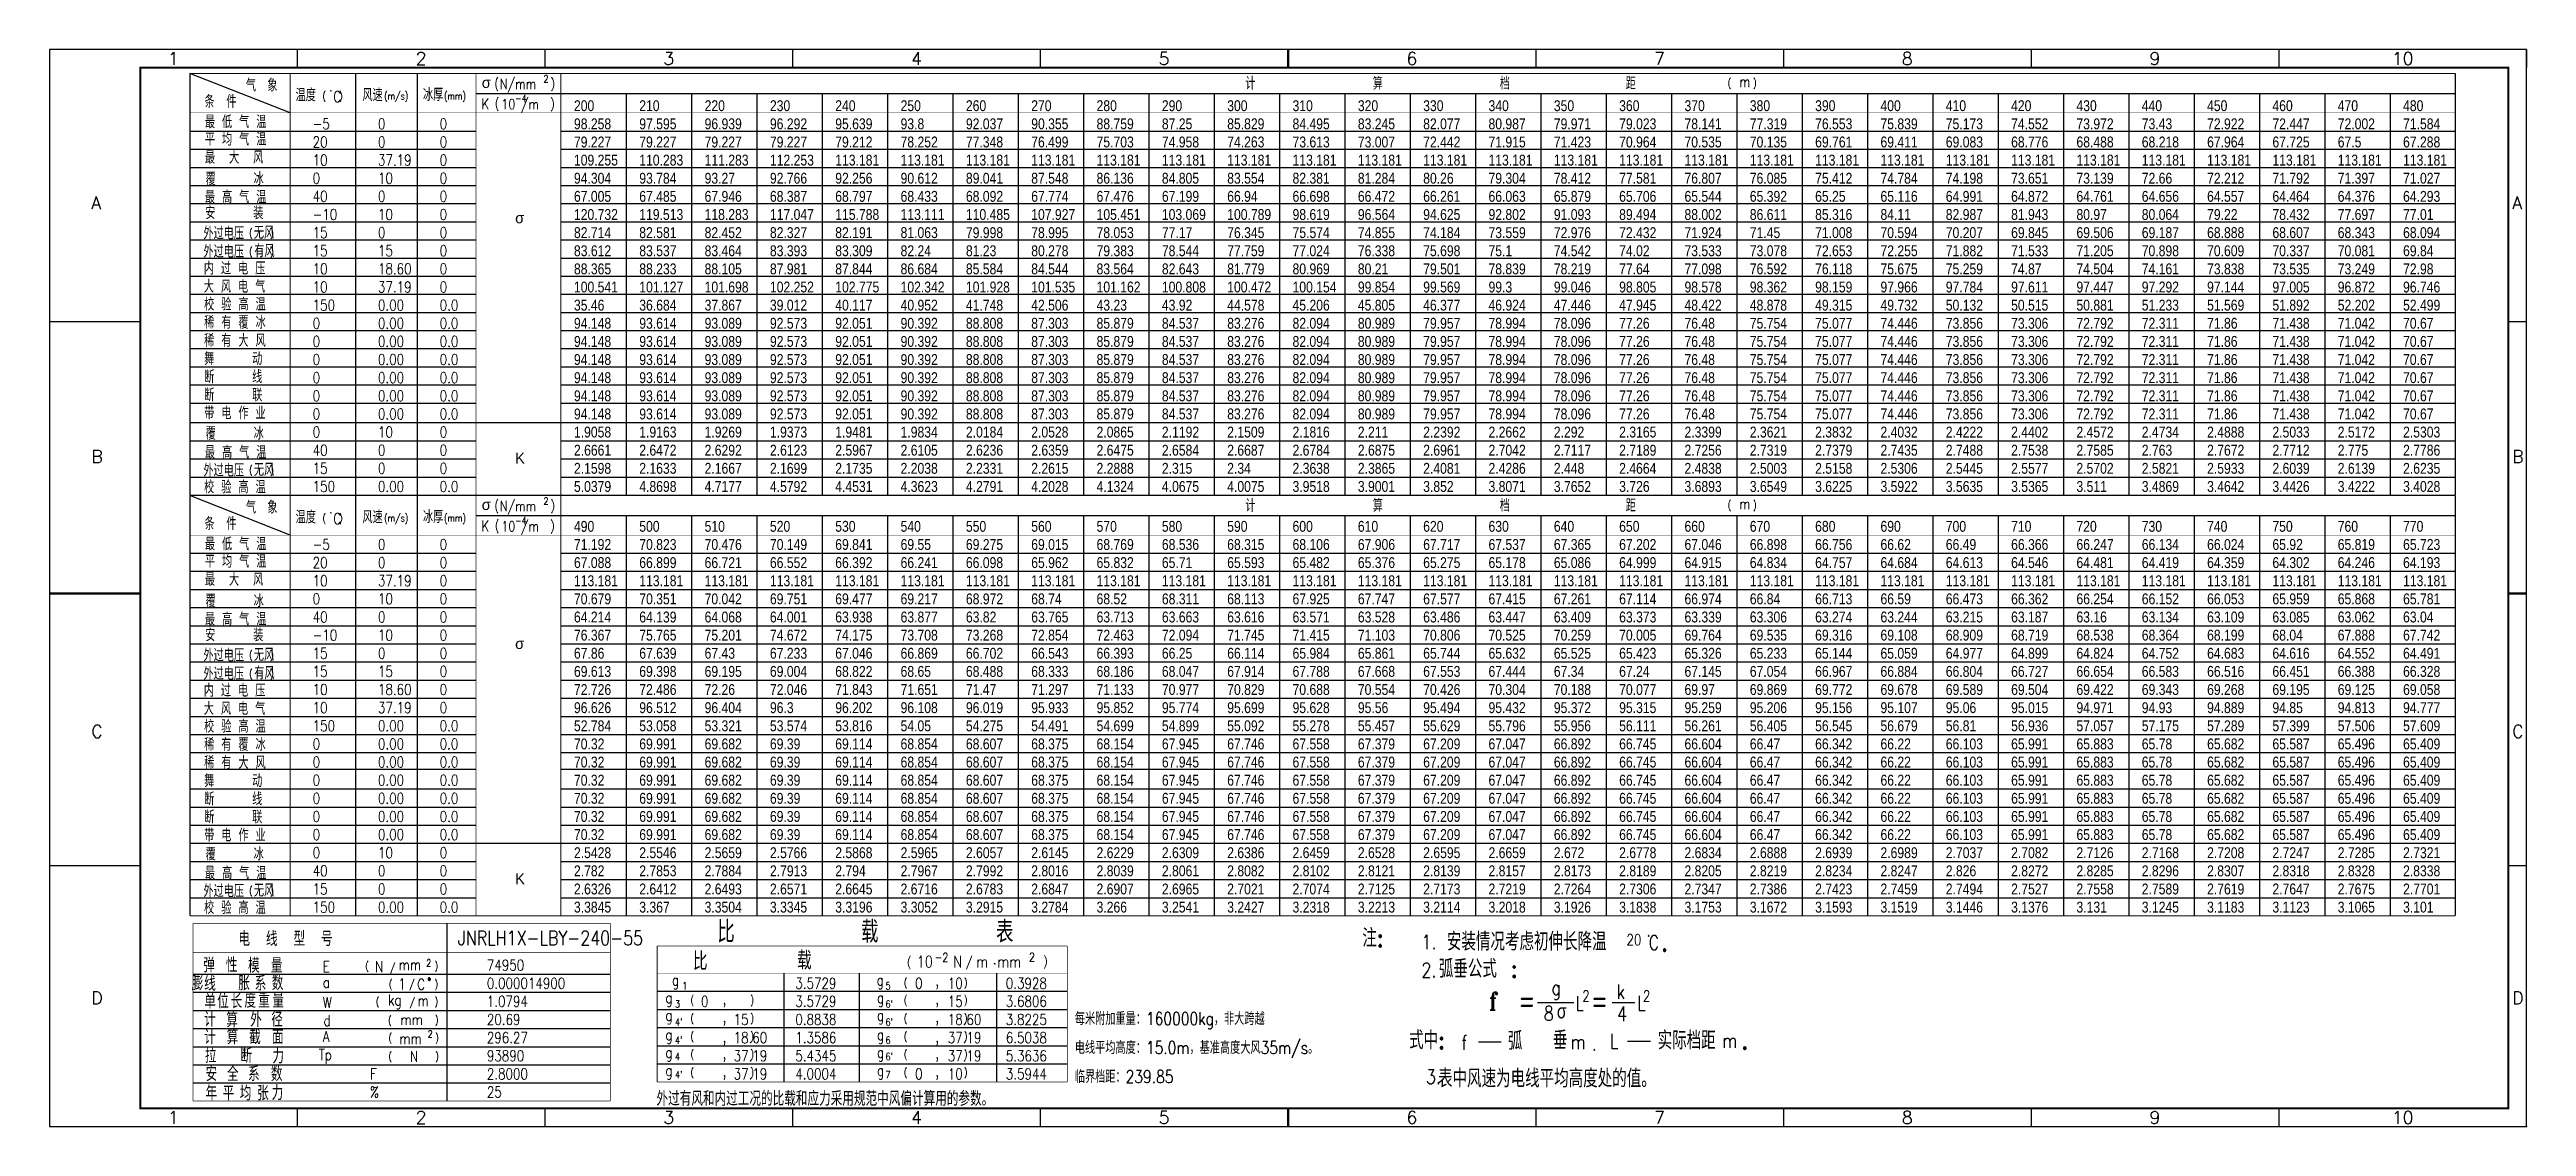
# Model space of a CAD drawing. Header units: millimetres. Extents: x 0 to 682, y 0 to 297.
import ezdxf
from ezdxf.enums import TextEntityAlignment as Align

# ---------------------------------------------------------------- set-up
doc = ezdxf.new("R2010")
doc.units = ezdxf.units.MM
doc.styles.add('dmtstyle', font='txt1.shx', dxfattribs={"width": 0.8, "bigfont": 'hztxt1.shx'})
doc.styles.add('GREEKC', font='greekc', dxfattribs={"width": 0.8})
doc.styles.add('HZ', font='romant.shx', dxfattribs={"width": 0.8, "bigfont": 'hztxt1.shx'})
doc.styles.add('ITALICT', font='italict', dxfattribs={"width": 0.8})
doc.styles.add('ROMANC', font='romanc')
doc.styles.add('ROMANT', font='romant', dxfattribs={"width": 0.8})
doc.styles.get("Standard").update_dxf_attribs({"font": 'arial.ttf'})

msp = doc.modelspace()

# ---------------------------------------------------------------- texts
at = {"width": 0.8}
for s, p in [('200', (144, 280)), ('210', (162, 280)), ('220', (180, 280)), ('230', (198, 280)), ('240', (216, 280)), ('250', (234, 280)), ('260', (252, 280)), ('270', (270, 280)), ('280', (288, 280)), ('290', (306, 280)), ('300', (324, 280)), ('310', (342, 280)), ('320', (360, 280)), ('330', (378, 280)), ('340', (396, 280)), ('350', (414, 280)), ('360', (432, 280)), ('370', (450, 280)), ('380', (468, 280)), ('390', (486, 280)), ('400', (504, 280)), ('410', (522, 280)), ('420', (540, 280)), ('430', (558, 280)), ('440', (576, 280)), ('450', (594, 280)), ('460', (612, 280)), ('470', (630, 280)), ('480', (648, 280)), ('98.258', (144, 275)), ('79.227', (144, 270)), ('97.595', (162, 275)), ('79.227', (162, 270)), ('96.939', (180, 275)), ('79.227', (180, 270)), ('96.292', (198, 275)), ('79.227', (198, 270)), ('95.639', (216, 275)), ('79.212', (216, 270)), ('93.8', (234, 275)), ('78.252', (234, 270)), ('92.037', (252, 275)), ('77.348', (252, 270)), ('90.355', (270, 275)), ('76.499', (270, 270)), ('88.759', (288, 275)), ('75.703', (288, 270)), ('87.25', (306, 275)), ('74.958', (306, 270)), ('85.829', (324, 275)), ('74.263', (324, 270)), ('84.495', (342, 275)), ('73.613', (342, 270)), ('83.245', (360, 275)), ('73.007', (360, 270)), ('82.077', (378, 275)), ('72.442', (378, 270)), ('80.987', (396, 275)), ('71.915', (396, 270)), ('79.971', (414, 275)), ('71.423', (414, 270)), ('79.023', (432, 275)), ('70.964', (432, 270)), ('78.141', (450, 275)), ('70.535', (450, 270)), ('77.319', (468, 275)), ('70.135', (468, 270)), ('76.553', (486, 275)), ('69.761', (486, 270)), ('75.839', (504, 275)), ('69.411', (504, 270)), ('75.173', (522, 275)), ('69.083', (522, 270)), ('74.552', (540, 275)), ('68.776', (540, 270)), ('73.972', (558, 275)), ('68.488', (558, 270)), ('73.43', (576, 275)), ('68.218', (576, 270)), ('72.922', (594, 275)), ('67.964', (594, 270)), ('72.447', (612, 275)), ('67.725', (612, 270)), ('72.002', (630, 275)), ('67.5', (630, 270)), ('71.584', (648, 275)), ('67.288', (648, 270)), ('109.255', (144, 265)), ('110.283', (162, 265)), ('111.283', (180, 265)), ('112.253', (198, 265)), ('113.181', (216, 265)), ('113.181', (234, 265)), ('113.181', (252, 265)), ('113.181', (270, 265)), ('113.181', (288, 265)), ('113.181', (306, 265)), ('113.181', (324, 265)), ('113.181', (342, 265)), ('113.181', (360, 265)), ('113.181', (378, 265)), ('113.181', (396, 265)), ('113.181', (414, 265)), ('113.181', (432, 265)), ('113.181', (450, 265)), ('113.181', (468, 265)), ('113.181', (486, 265)), ('113.181', (504, 265)), ('113.181', (522, 265)), ('113.181', (540, 265)), ('113.181', (558, 265)), ('113.181', (576, 265)), ('113.181', (594, 265)), ('113.181', (612, 265)), ('113.181', (630, 265)), ('113.181', (648, 265)), ('94.304', (144, 260)), ('93.784', (162, 260)), ('93.27', (180, 260)), ('92.766', (198, 260)), ('92.256', (216, 260)), ('90.612', (234, 260)), ('89.041', (252, 260)), ('87.548', (270, 260)), ('86.136', (288, 260)), ('84.805', (306, 260)), ('83.554', (324, 260)), ('82.381', (342, 260)), ('81.284', (360, 260)), ('80.26', (378, 260)), ('79.304', (396, 260)), ('78.412', (414, 260)), ('77.581', (432, 260)), ('76.807', (450, 260)), ('76.085', (468, 260)), ('75.412', (486, 260)), ('74.784', (504, 260)), ('74.198', (522, 260)), ('73.651', (540, 260)), ('73.139', (558, 260)), ('72.66', (576, 260)), ('72.212', (594, 260)), ('71.792', (612, 260)), ('71.397', (630, 260)), ('71.027', (648, 260)), ('67.005', (144, 255)), ('120.732', (144, 250)), ('67.485', (162, 255)), ('119.513', (162, 250)), ('67.946', (180, 255)), ('118.283', (180, 250)), ('68.387', (198, 255)), ('117.047', (198, 250)), ('68.797', (216, 255)), ('115.788', (216, 250)), ('68.433', (234, 255)), ('113.111', (234, 250)), ('68.092', (252, 255)), ('110.485', (252, 250)), ('67.774', (270, 255)), ('107.927', (270, 250)), ('67.476', (288, 255)), ('105.451', (288, 250)), ('67.199', (306, 255)), ('103.069', (306, 250)), ('66.94', (324, 255)), ('100.789', (324, 250)), ('98.619', (342, 250)), ('66.698', (342, 255)), ('96.564', (360, 250)), ('66.472', (360, 255)), ('94.625', (378, 250)), ('66.261', (378, 255)), ('92.802', (396, 250)), ('66.063', (396, 255)), ('91.093', (414, 250)), ('65.879', (414, 255)), ('89.494', (432, 250)), ('65.706', (432, 255)), ('88.002', (450, 250)), ('65.544', (450, 255)), ('86.611', (468, 250)), ('65.392', (468, 255)), ('85.316', (486, 250)), ('65.25', (486, 255)), ('84.11', (504, 250)), ('65.116', (504, 255)), ('82.987', (522, 250)), ('64.991', (522, 255)), ('81.943', (540, 250)), ('64.872', (540, 255)), ('80.97', (558, 250)), ('64.761', (558, 255)), ('80.064', (576, 250)), ('64.656', (576, 255)), ('64.557', (594, 255)), ('79.22', (594, 250)), ('64.464', (612, 255)), ('78.432', (612, 250)), ('64.376', (630, 255)), ('77.697', (630, 250)), ('64.293', (648, 255)), ('77.01', (648, 250)), ('82.714', (144, 245)), ('82.581', (162, 245)), ('82.452', (180, 245)), ('82.327', (198, 245)), ('82.191', (216, 245)), ('81.063', (234, 245)), ('79.998', (252, 245)), ('78.995', (270, 245)), ('78.053', (288, 245)), ('77.17', (306, 245)), ('76.345', (324, 245)), ('75.574', (342, 245)), ('74.855', (360, 245)), ('74.184', (378, 245)), ('73.559', (396, 245)), ('72.976', (414, 245)), ('72.432', (432, 245)), ('71.924', (450, 245)), ('71.45', (468, 245)), ('71.008', (486, 245)), ('70.594', (504, 245)), ('70.207', (522, 245)), ('69.845', (540, 245)), ('69.506', (558, 245)), ('69.187', (576, 245)), ('68.888', (594, 245)), ('68.607', (612, 245)), ('68.343', (630, 245)), ('68.094', (648, 245)), ('83.612', (144, 240)), ('83.537', (162, 240)), ('83.464', (180, 240)), ('83.393', (198, 240)), ('83.309', (216, 240)), ('82.24', (234, 240)), ('81.23', (252, 240)), ('80.278', (270, 240)), ('79.383', (288, 240)), ('78.544', (306, 240)), ('77.759', (324, 240)), ('77.024', (342, 240)), ('76.338', (360, 240)), ('75.698', (378, 240)), ('75.1', (396, 240)), ('74.542', (414, 240)), ('74.02', (432, 240)), ('73.533', (450, 240)), ('73.078', (468, 240)), ('72.653', (486, 240)), ('72.255', (504, 240)), ('71.882', (522, 240)), ('71.533', (540, 240)), ('71.205', (558, 240)), ('70.898', (576, 240)), ('70.609', (594, 240)), ('70.337', (612, 240)), ('70.081', (630, 240)), ('69.84', (648, 240)), ('88.365', (144, 235)), ('100.541', (144, 230)), ('88.233', (162, 235)), ('101.127', (162, 230)), ('88.105', (180, 235)), ('101.698', (180, 230)), ('87.981', (198, 235)), ('102.252', (198, 230)), ('87.844', (216, 235)), ('102.775', (216, 230)), ('86.684', (234, 235)), ('102.342', (234, 230)), ('85.584', (252, 235)), ('101.928', (252, 230)), ('84.544', (270, 235)), ('101.535', (270, 230)), ('83.564', (288, 235)), ('101.162', (288, 230)), ('82.643', (306, 235)), ('100.808', (306, 230)), ('81.779', (324, 235)), ('100.472', (324, 230)), ('80.969', (342, 235)), ('100.154', (342, 230)), ('80.21', (360, 235)), ('99.854', (360, 230)), ('99.569', (378, 230)), ('79.501', (378, 235)), ('99.3', (396, 230)), ('78.839', (396, 235)), ('99.046', (414, 230)), ('78.219', (414, 235)), ('98.805', (432, 230)), ('77.64', (432, 235)), ('98.578', (450, 230)), ('77.098', (450, 235)), ('98.362', (468, 230)), ('76.592', (468, 235)), ('98.159', (486, 230)), ('76.118', (486, 235)), ('97.966', (504, 230)), ('75.675', (504, 235)), ('97.784', (522, 230)), ('75.259', (522, 235)), ('97.611', (540, 230)), ('74.87', (540, 235)), ('97.447', (558, 230)), ('74.504', (558, 235)), ('97.292', (576, 230)), ('74.161', (576, 235)), ('97.144', (594, 230)), ('73.838', (594, 235)), ('97.005', (612, 230)), ('73.535', (612, 235)), ('96.872', (630, 230)), ('73.249', (630, 235)), ('96.746', (648, 230)), ('72.98', (648, 235)), ('35.46', (144, 225)), ('36.684', (162, 225)), ('37.867', (180, 225)), ('39.012', (198, 225)), ('40.117', (216, 225)), ('40.952', (234, 225)), ('41.748', (252, 225)), ('42.506', (270, 225)), ('43.23', (288, 225)), ('43.92', (306, 225)), ('44.578', (324, 225)), ('45.206', (342, 225)), ('45.805', (360, 225)), ('46.377', (378, 225)), ('46.924', (396, 225)), ('47.446', (414, 225)), ('47.945', (432, 225)), ('48.422', (450, 225)), ('48.878', (468, 225)), ('49.315', (486, 225)), ('49.732', (504, 225)), ('50.132', (522, 225)), ('50.515', (540, 225)), ('50.881', (558, 225)), ('51.233', (576, 225)), ('51.569', (594, 225)), ('51.892', (612, 225)), ('52.202', (630, 225)), ('52.499', (648, 225)), ('94.148', (144, 220)), ('93.614', (162, 220)), ('93.089', (180, 220)), ('92.573', (198, 220)), ('92.051', (216, 220)), ('90.392', (234, 220)), ('88.808', (252, 220)), ('87.303', (270, 220)), ('85.879', (288, 220)), ('84.537', (306, 220)), ('83.276', (324, 220)), ('82.094', (342, 220)), ('80.989', (360, 220)), ('79.957', (378, 220)), ('78.994', (396, 220)), ('78.096', (414, 220)), ('77.26', (432, 220)), ('76.48', (450, 220)), ('75.754', (468, 220)), ('75.077', (486, 220)), ('74.446', (504, 220)), ('73.856', (522, 220)), ('73.306', (540, 220)), ('72.792', (558, 220)), ('72.311', (576, 220)), ('71.86', (594, 220)), ('71.438', (612, 220)), ('71.042', (630, 220)), ('70.67', (648, 220)), ('94.148', (144, 215)), ('94.148', (144, 210)), ('93.614', (162, 215)), ('93.614', (162, 210)), ('93.089', (180, 215)), ('93.089', (180, 210)), ('92.573', (198, 215)), ('92.573', (198, 210)), ('92.051', (216, 215)), ('92.051', (216, 210)), ('90.392', (234, 215)), ('90.392', (234, 210)), ('88.808', (252, 215)), ('88.808', (252, 210)), ('87.303', (270, 215)), ('87.303', (270, 210)), ('85.879', (288, 215)), ('85.879', (288, 210)), ('84.537', (306, 215)), ('84.537', (306, 210)), ('83.276', (324, 215)), ('83.276', (324, 210)), ('82.094', (342, 215)), ('82.094', (342, 210)), ('80.989', (360, 215)), ('80.989', (360, 210)), ('79.957', (378, 215)), ('79.957', (378, 210)), ('78.994', (396, 215)), ('78.994', (396, 210)), ('78.096', (414, 215)), ('78.096', (414, 210)), ('77.26', (432, 215)), ('77.26', (432, 210)), ('76.48', (450, 215)), ('76.48', (450, 210)), ('75.754', (468, 215)), ('75.754', (468, 210)), ('75.077', (486, 215)), ('75.077', (486, 210)), ('74.446', (504, 215)), ('74.446', (504, 210)), ('73.856', (522, 215)), ('73.856', (522, 210)), ('73.306', (540, 215)), ('73.306', (540, 210)), ('72.792', (558, 215)), ('72.792', (558, 210)), ('72.311', (576, 215)), ('72.311', (576, 210)), ('71.86', (594, 215)), ('71.86', (594, 210)), ('71.438', (612, 215)), ('71.438', (612, 210)), ('71.042', (630, 215)), ('71.042', (630, 210)), ('70.67', (648, 215)), ('70.67', (648, 210)), ('94.148', (144, 205)), ('93.614', (162, 205)), ('93.089', (180, 205)), ('92.573', (198, 205)), ('92.051', (216, 205)), ('90.392', (234, 205)), ('88.808', (252, 205)), ('87.303', (270, 205)), ('85.879', (288, 205)), ('84.537', (306, 205)), ('83.276', (324, 205)), ('82.094', (342, 205)), ('80.989', (360, 205)), ('79.957', (378, 205)), ('78.994', (396, 205)), ('78.096', (414, 205)), ('77.26', (432, 205)), ('76.48', (450, 205)), ('75.754', (468, 205)), ('75.077', (486, 205)), ('74.446', (504, 205)), ('73.856', (522, 205)), ('73.306', (540, 205)), ('72.792', (558, 205)), ('72.311', (576, 205)), ('71.86', (594, 205)), ('71.438', (612, 205)), ('71.042', (630, 205)), ('70.67', (648, 205)), ('94.148', (144, 200)), ('94.148', (144, 195)), ('93.614', (162, 200)), ('93.614', (162, 195)), ('93.089', (180, 200)), ('93.089', (180, 195)), ('92.573', (198, 200)), ('92.573', (198, 195)), ('92.051', (216, 200)), ('92.051', (216, 195)), ('90.392', (234, 200)), ('90.392', (234, 195)), ('88.808', (252, 200)), ('88.808', (252, 195)), ('87.303', (270, 200)), ('87.303', (270, 195)), ('85.879', (288, 200)), ('85.879', (288, 195)), ('84.537', (306, 200)), ('84.537', (306, 195)), ('83.276', (324, 200)), ('83.276', (324, 195)), ('82.094', (342, 200)), ('82.094', (342, 195)), ('80.989', (360, 200)), ('80.989', (360, 195)), ('79.957', (378, 200)), ('79.957', (378, 195)), ('78.994', (396, 200)), ('78.994', (396, 195)), ('78.096', (414, 200)), ('78.096', (414, 195)), ('77.26', (432, 200)), ('77.26', (432, 195)), ('76.48', (450, 200)), ('76.48', (450, 195)), ('75.754', (468, 200)), ('75.754', (468, 195)), ('75.077', (486, 200)), ('75.077', (486, 195)), ('74.446', (504, 200)), ('74.446', (504, 195)), ('73.856', (522, 200)), ('73.856', (522, 195)), ('73.306', (540, 200)), ('73.306', (540, 195)), ('72.792', (558, 200)), ('72.792', (558, 195)), ('72.311', (576, 200)), ('72.311', (576, 195)), ('71.86', (594, 200)), ('71.86', (594, 195)), ('71.438', (612, 200)), ('71.438', (612, 195)), ('71.042', (630, 200)), ('71.042', (630, 195)), ('70.67', (648, 200)), ('70.67', (648, 195)), ('1.9058', (144, 190)), ('1.9163', (162, 190)), ('1.9269', (180, 190)), ('1.9373', (198, 190)), ('1.9481', (216, 190)), ('1.9834', (234, 190)), ('2.0184', (252, 190)), ('2.0528', (270, 190)), ('2.0865', (288, 190)), ('2.1192', (306, 190)), ('2.1509', (324, 190)), ('2.1816', (342, 190)), ('2.211', (360, 190)), ('2.2392', (378, 190)), ('2.2662', (396, 190)), ('2.292', (414, 190)), ('2.3165', (432, 190)), ('2.3399', (450, 190)), ('2.3621', (468, 190)), ('2.3832', (486, 190)), ('2.4032', (504, 190)), ('2.4222', (522, 190)), ('2.4402', (540, 190)), ('2.4572', (558, 190)), ('2.4734', (576, 190)), ('2.4888', (594, 190)), ('2.5033', (612, 190)), ('2.5172', (630, 190)), ('2.5303', (648, 190)), ('2.6661', (144, 185)), ('2.6472', (162, 185)), ('2.6292', (180, 185)), ('2.6123', (198, 185)), ('2.5967', (216, 185)), ('2.6105', (234, 185)), ('2.6236', (252, 185)), ('2.6359', (270, 185)), ('2.6475', (288, 185)), ('2.6584', (306, 185)), ('2.6687', (324, 185)), ('2.6784', (342, 185)), ('2.6875', (360, 185)), ('2.6961', (378, 185)), ('2.7042', (396, 185)), ('2.7117', (414, 185)), ('2.7189', (432, 185)), ('2.7256', (450, 185)), ('2.7319', (468, 185)), ('2.7379', (486, 185)), ('2.7435', (504, 185)), ('2.7488', (522, 185)), ('2.7538', (540, 185)), ('2.7585', (558, 185)), ('2.763', (576, 185)), ('2.7672', (594, 185)), ('2.7712', (612, 185)), ('2.775', (630, 185)), ('2.7786', (648, 185)), ('5.0379', (144, 175)), ('2.1598', (144, 180)), ('4.8698', (162, 175)), ('2.1633', (162, 180)), ('4.7177', (180, 175)), ('2.1667', (180, 180)), ('4.5792', (198, 175)), ('2.1699', (198, 180)), ('4.4531', (216, 175)), ('2.1735', (216, 180)), ('4.3623', (234, 175)), ('2.2038', (234, 180)), ('4.2791', (252, 175)), ('2.2331', (252, 180)), ('4.2028', (270, 175)), ('2.2615', (270, 180)), ('4.1324', (288, 175)), ('2.2888', (288, 180)), ('4.0675', (306, 175)), ('2.315', (306, 180)), ('4.0075', (324, 175)), ('2.34', (324, 180)), ('3.9518', (342, 175)), ('2.3638', (342, 180)), ('3.9001', (360, 175)), ('2.3865', (360, 180)), ('3.852', (378, 175)), ('2.4081', (378, 180)), ('3.8071', (396, 175)), ('2.4286', (396, 180)), ('3.7652', (414, 175)), ('2.448', (414, 180)), ('3.726', (432, 175)), ('2.4664', (432, 180)), ('3.6893', (450, 175)), ('2.4838', (450, 180)), ('3.6549', (468, 175)), ('2.5003', (468, 180)), ('3.6225', (486, 175)), ('2.5158', (486, 180)), ('3.5922', (504, 175)), ('2.5306', (504, 180)), ('3.5635', (522, 175)), ('2.5445', (522, 180)), ('3.5365', (540, 175)), ('2.5577', (540, 180)), ('3.511', (558, 175)), ('2.5702', (558, 180)), ('3.4869', (576, 175)), ('2.5821', (576, 180)), ('3.4642', (594, 175)), ('2.5933', (594, 180)), ('3.4426', (612, 175)), ('2.6039', (612, 180)), ('3.4222', (630, 175)), ('2.6139', (630, 180)), ('3.4028', (648, 175)), ('2.6235', (648, 180)), ('490', (144, 164)), ('500', (162, 164)), ('510', (180, 164)), ('520', (198, 164)), ('530', (216, 164)), ('540', (234, 164)), ('550', (252, 164)), ('560', (270, 164)), ('570', (288, 164)), ('580', (306, 164)), ('590', (324, 164)), ('600', (342, 164)), ('610', (360, 164)), ('620', (378, 164)), ('630', (396, 164)), ('640', (414, 164)), ('650', (432, 164)), ('660', (450, 164)), ('670', (468, 164)), ('680', (486, 164)), ('690', (504, 164)), ('700', (522, 164)), ('710', (540, 164)), ('720', (558, 164)), ('730', (576, 164)), ('740', (594, 164)), ('750', (612, 164)), ('760', (630, 164)), ('770', (648, 164)), ('71.192', (144, 159)), ('67.088', (144, 154)), ('70.823', (162, 159)), ('66.899', (162, 154)), ('70.476', (180, 159)), ('66.721', (180, 154)), ('70.149', (198, 159)), ('66.552', (198, 154)), ('69.841', (216, 159)), ('66.392', (216, 154)), ('69.55', (234, 159)), ('66.241', (234, 154)), ('69.275', (252, 159)), ('66.098', (252, 154)), ('69.015', (270, 159)), ('65.962', (270, 154)), ('68.769', (288, 159)), ('65.832', (288, 154)), ('68.536', (306, 159)), ('65.71', (306, 154)), ('68.315', (324, 159)), ('65.593', (324, 154)), ('68.106', (342, 159)), ('65.482', (342, 154)), ('67.906', (360, 159)), ('65.376', (360, 154)), ('67.717', (378, 159)), ('65.275', (378, 154)), ('67.537', (396, 159)), ('65.178', (396, 154)), ('67.365', (414, 159)), ('65.086', (414, 154)), ('67.202', (432, 159)), ('64.999', (432, 154)), ('67.046', (450, 159)), ('64.915', (450, 154)), ('66.898', (468, 159)), ('64.834', (468, 154)), ('66.756', (486, 159)), ('64.757', (486, 154)), ('66.62', (504, 159)), ('64.684', (504, 154)), ('66.49', (522, 159)), ('64.613', (522, 154)), ('66.366', (540, 159)), ('64.546', (540, 154)), ('66.247', (558, 159)), ('64.481', (558, 154)), ('66.134', (576, 159)), ('64.419', (576, 154)), ('66.024', (594, 159)), ('64.359', (594, 154)), ('65.92', (612, 159)), ('64.302', (612, 154)), ('65.819', (630, 159)), ('64.246', (630, 154)), ('65.723', (648, 159)), ('64.193', (648, 154)), ('113.181', (144, 149)), ('113.181', (162, 149)), ('113.181', (180, 149)), ('113.181', (198, 149)), ('113.181', (216, 149)), ('113.181', (234, 149)), ('113.181', (252, 149)), ('113.181', (270, 149)), ('113.181', (288, 149)), ('113.181', (306, 149)), ('113.181', (324, 149)), ('113.181', (342, 149)), ('113.181', (360, 149)), ('113.181', (378, 149)), ('113.181', (396, 149)), ('113.181', (414, 149)), ('113.181', (432, 149)), ('113.181', (450, 149)), ('113.181', (468, 149)), ('113.181', (486, 149)), ('113.181', (504, 149)), ('113.181', (522, 149)), ('113.181', (540, 149)), ('113.181', (558, 149)), ('113.181', (576, 149)), ('113.181', (594, 149)), ('113.181', (612, 149)), ('113.181', (630, 149)), ('113.181', (648, 149)), ('70.679', (144, 144)), ('70.351', (162, 144)), ('70.042', (180, 144)), ('69.751', (198, 144)), ('69.477', (216, 144)), ('69.217', (234, 144)), ('68.972', (252, 144)), ('68.74', (270, 144)), ('68.52', (288, 144)), ('68.311', (306, 144)), ('68.113', (324, 144)), ('67.925', (342, 144)), ('67.747', (360, 144)), ('67.577', (378, 144)), ('67.415', (396, 144)), ('67.261', (414, 144)), ('67.114', (432, 144)), ('66.974', (450, 144)), ('66.84', (468, 144)), ('66.713', (486, 144)), ('66.59', (504, 144)), ('66.473', (522, 144)), ('66.362', (540, 144)), ('66.254', (558, 144)), ('66.152', (576, 144)), ('66.053', (594, 144)), ('65.959', (612, 144)), ('65.868', (630, 144)), ('65.781', (648, 144)), ('64.214', (144, 139)), ('76.367', (144, 134)), ('64.139', (162, 139)), ('75.765', (162, 134)), ('64.068', (180, 139)), ('75.201', (180, 134)), ('64.001', (198, 139)), ('74.672', (198, 134)), ('63.938', (216, 139)), ('74.175', (216, 134)), ('63.877', (234, 139)), ('73.708', (234, 134)), ('63.82', (252, 139)), ('73.268', (252, 134)), ('63.765', (270, 139)), ('72.854', (270, 134)), ('63.713', (288, 139)), ('72.463', (288, 134)), ('63.663', (306, 139)), ('72.094', (306, 134)), ('63.616', (324, 139)), ('71.745', (324, 134)), ('63.571', (342, 139)), ('71.415', (342, 134)), ('63.528', (360, 139)), ('71.103', (360, 134)), ('63.486', (378, 139)), ('70.806', (378, 134)), ('63.447', (396, 139)), ('70.525', (396, 134)), ('63.409', (414, 139)), ('70.259', (414, 134)), ('63.373', (432, 139)), ('70.005', (432, 134)), ('63.339', (450, 139)), ('69.764', (450, 134)), ('63.306', (468, 139)), ('69.535', (468, 134)), ('63.274', (486, 139)), ('69.316', (486, 134)), ('63.244', (504, 139)), ('69.108', (504, 134)), ('63.215', (522, 139)), ('68.909', (522, 134)), ('63.187', (540, 139)), ('68.719', (540, 134)), ('63.16', (558, 139)), ('68.538', (558, 134)), ('63.134', (576, 139)), ('68.364', (576, 134)), ('63.109', (594, 139)), ('68.199', (594, 134)), ('63.085', (612, 139)), ('68.04', (612, 134)), ('63.062', (630, 139)), ('67.888', (630, 134)), ('63.04', (648, 139)), ('67.742', (648, 134)), ('67.86', (144, 129)), ('67.639', (162, 129)), ('67.43', (180, 129)), ('67.233', (198, 129)), ('67.046', (216, 129)), ('66.869', (234, 129)), ('66.702', (252, 129)), ('66.543', (270, 129)), ('66.393', (288, 129)), ('66.25', (306, 129)), ('66.114', (324, 129)), ('65.984', (342, 129)), ('65.861', (360, 129)), ('65.744', (378, 129)), ('65.632', (396, 129)), ('65.525', (414, 129)), ('65.423', (432, 129)), ('65.326', (450, 129)), ('65.233', (468, 129)), ('65.144', (486, 129)), ('65.059', (504, 129)), ('64.977', (522, 129)), ('64.899', (540, 129)), ('64.824', (558, 129)), ('64.752', (576, 129)), ('64.683', (594, 129)), ('64.616', (612, 129)), ('64.552', (630, 129)), ('64.491', (648, 129)), ('69.613', (144, 124)), ('69.398', (162, 124)), ('69.195', (180, 124)), ('69.004', (198, 124)), ('68.822', (216, 124)), ('68.65', (234, 124)), ('68.488', (252, 124)), ('68.333', (270, 124)), ('68.186', (288, 124)), ('68.047', (306, 124)), ('67.914', (324, 124)), ('67.788', (342, 124)), ('67.668', (360, 124)), ('67.553', (378, 124)), ('67.444', (396, 124)), ('67.34', (414, 124)), ('67.24', (432, 124)), ('67.145', (450, 124)), ('67.054', (468, 124)), ('66.967', (486, 124)), ('66.884', (504, 124)), ('66.804', (522, 124)), ('66.727', (540, 124)), ('66.654', (558, 124)), ('66.583', (576, 124)), ('66.516', (594, 124)), ('66.451', (612, 124)), ('66.388', (630, 124)), ('66.328', (648, 124)), ('96.626', (144, 114)), ('72.726', (144, 119)), ('96.512', (162, 114)), ('72.486', (162, 119)), ('96.404', (180, 114)), ('72.26', (180, 119)), ('96.3', (198, 114)), ('72.046', (198, 119)), ('96.202', (216, 114)), ('71.843', (216, 119)), ('96.108', (234, 114)), ('71.651', (234, 119)), ('96.019', (252, 114)), ('71.47', (252, 119)), ('95.933', (270, 114)), ('71.297', (270, 119)), ('95.852', (288, 114)), ('71.133', (288, 119)), ('95.774', (306, 114)), ('70.977', (306, 119)), ('95.699', (324, 114)), ('70.829', (324, 119)), ('95.628', (342, 114)), ('70.688', (342, 119)), ('95.56', (360, 114)), ('70.554', (360, 119)), ('95.494', (378, 114)), ('70.426', (378, 119)), ('95.432', (396, 114)), ('70.304', (396, 119)), ('95.372', (414, 114)), ('70.188', (414, 119)), ('95.315', (432, 114)), ('70.077', (432, 119)), ('95.259', (450, 114)), ('69.97', (450, 119)), ('95.206', (468, 114)), ('69.869', (468, 119)), ('95.156', (486, 114)), ('69.772', (486, 119)), ('95.107', (504, 114)), ('69.678', (504, 119)), ('95.06', (522, 114)), ('69.589', (522, 119)), ('95.015', (540, 114)), ('69.504', (540, 119)), ('94.971', (558, 114)), ('69.422', (558, 119)), ('94.93', (576, 114)), ('69.343', (576, 119)), ('94.889', (594, 114)), ('69.268', (594, 119)), ('94.85', (612, 114)), ('69.195', (612, 119)), ('94.813', (630, 114)), ('69.125', (630, 119)), ('94.777', (648, 114)), ('69.058', (648, 119)), ('52.784', (144, 109)), ('53.058', (162, 109)), ('53.321', (180, 109)), ('53.574', (198, 109)), ('53.816', (216, 109)), ('54.05', (234, 109)), ('54.275', (252, 109)), ('54.491', (270, 109)), ('54.699', (288, 109)), ('54.899', (306, 109)), ('55.092', (324, 109)), ('55.278', (342, 109)), ('55.457', (360, 109)), ('55.629', (378, 109)), ('55.796', (396, 109)), ('55.956', (414, 109)), ('56.111', (432, 109)), ('56.261', (450, 109)), ('56.405', (468, 109)), ('56.545', (486, 109)), ('56.679', (504, 109)), ('56.81', (522, 109)), ('56.936', (540, 109)), ('57.057', (558, 109)), ('57.175', (576, 109)), ('57.289', (594, 109)), ('57.399', (612, 109)), ('57.506', (630, 109)), ('57.609', (648, 109)), ('70.32', (144, 104)), ('69.991', (162, 104)), ('69.682', (180, 104)), ('69.39', (198, 104)), ('69.114', (216, 104)), ('68.854', (234, 104)), ('68.607', (252, 104)), ('68.375', (270, 104)), ('68.154', (288, 104)), ('67.945', (306, 104)), ('67.746', (324, 104)), ('67.558', (342, 104)), ('67.379', (360, 104)), ('67.209', (378, 104)), ('67.047', (396, 104)), ('66.892', (414, 104)), ('66.745', (432, 104)), ('66.604', (450, 104)), ('66.47', (468, 104)), ('66.342', (486, 104)), ('66.22', (504, 104)), ('66.103', (522, 104)), ('65.991', (540, 104)), ('65.883', (558, 104)), ('65.78', (576, 104)), ('65.682', (594, 104)), ('65.587', (612, 104)), ('65.496', (630, 104)), ('65.409', (648, 104)), ('70.32', (144, 99)), ('70.32', (144, 94)), ('69.991', (162, 99)), ('69.991', (162, 94)), ('69.682', (180, 99)), ('69.682', (180, 94)), ('69.39', (198, 99)), ('69.39', (198, 94)), ('69.114', (216, 99)), ('69.114', (216, 94)), ('68.854', (234, 99)), ('68.854', (234, 94)), ('68.607', (252, 99)), ('68.607', (252, 94)), ('68.375', (270, 99)), ('68.375', (270, 94)), ('68.154', (288, 99)), ('68.154', (288, 94)), ('67.945', (306, 99)), ('67.945', (306, 94)), ('67.746', (324, 99)), ('67.746', (324, 94)), ('67.558', (342, 99)), ('67.558', (342, 94)), ('67.379', (360, 99)), ('67.379', (360, 94)), ('67.209', (378, 99)), ('67.209', (378, 94)), ('67.047', (396, 99)), ('67.047', (396, 94)), ('66.892', (414, 99)), ('66.892', (414, 94)), ('66.745', (432, 99)), ('66.745', (432, 94)), ('66.604', (450, 99)), ('66.604', (450, 94)), ('66.47', (468, 99)), ('66.47', (468, 94)), ('66.342', (486, 99)), ('66.342', (486, 94)), ('66.22', (504, 99)), ('66.22', (504, 94)), ('66.103', (522, 99)), ('66.103', (522, 94)), ('65.991', (540, 99)), ('65.991', (540, 94)), ('65.883', (558, 99)), ('65.883', (558, 94)), ('65.78', (576, 99)), ('65.78', (576, 94)), ('65.682', (594, 99)), ('65.682', (594, 94)), ('65.587', (612, 99)), ('65.587', (612, 94)), ('65.496', (630, 99)), ('65.496', (630, 94)), ('65.409', (648, 99)), ('65.409', (648, 94)), ('70.32', (144, 89)), ('69.991', (162, 89)), ('69.682', (180, 89)), ('69.39', (198, 89)), ('69.114', (216, 89)), ('68.854', (234, 89)), ('68.607', (252, 89)), ('68.375', (270, 89)), ('68.154', (288, 89)), ('67.945', (306, 89)), ('67.746', (324, 89)), ('67.558', (342, 89)), ('67.379', (360, 89)), ('67.209', (378, 89)), ('67.047', (396, 89)), ('66.892', (414, 89)), ('66.745', (432, 89)), ('66.604', (450, 89)), ('66.47', (468, 89)), ('66.342', (486, 89)), ('66.22', (504, 89)), ('66.103', (522, 89)), ('65.991', (540, 89)), ('65.883', (558, 89)), ('65.78', (576, 89)), ('65.682', (594, 89)), ('65.587', (612, 89)), ('65.496', (630, 89)), ('65.409', (648, 89)), ('70.32', (144, 84)), ('70.32', (144, 79)), ('69.991', (162, 84)), ('69.991', (162, 79)), ('69.682', (180, 84)), ('69.682', (180, 79)), ('69.39', (198, 84)), ('69.39', (198, 79)), ('69.114', (216, 84)), ('69.114', (216, 79)), ('68.854', (234, 84)), ('68.854', (234, 79)), ('68.607', (252, 84)), ('68.607', (252, 79)), ('68.375', (270, 84)), ('68.375', (270, 79)), ('68.154', (288, 84)), ('68.154', (288, 79)), ('67.945', (306, 84)), ('67.945', (306, 79)), ('67.746', (324, 84)), ('67.746', (324, 79)), ('67.558', (342, 84)), ('67.558', (342, 79)), ('67.379', (360, 84)), ('67.379', (360, 79)), ('67.209', (378, 84)), ('67.209', (378, 79)), ('67.047', (396, 84)), ('67.047', (396, 79)), ('66.892', (414, 84)), ('66.892', (414, 79)), ('66.745', (432, 84)), ('66.745', (432, 79)), ('66.604', (450, 84)), ('66.604', (450, 79)), ('66.47', (468, 84)), ('66.47', (468, 79)), ('66.342', (486, 84)), ('66.342', (486, 79)), ('66.22', (504, 84)), ('66.22', (504, 79)), ('66.103', (522, 84)), ('66.103', (522, 79)), ('65.991', (540, 84)), ('65.991', (540, 79)), ('65.883', (558, 84)), ('65.883', (558, 79)), ('65.78', (576, 84)), ('65.78', (576, 79)), ('65.682', (594, 84)), ('65.682', (594, 79)), ('65.587', (612, 84)), ('65.587', (612, 79)), ('65.496', (630, 84)), ('65.496', (630, 79)), ('65.409', (648, 84)), ('65.409', (648, 79)), ('2.5428', (144, 74)), ('2.5546', (162, 74)), ('2.5659', (180, 74)), ('2.5766', (198, 74)), ('2.5868', (216, 74)), ('2.5965', (234, 74)), ('2.6057', (252, 74)), ('2.6145', (270, 74)), ('2.6229', (288, 74)), ('2.6309', (306, 74)), ('2.6386', (324, 74)), ('2.6459', (342, 74)), ('2.6528', (360, 74)), ('2.6595', (378, 74)), ('2.6659', (396, 74)), ('2.672', (414, 74)), ('2.6778', (432, 74)), ('2.6834', (450, 74)), ('2.6888', (468, 74)), ('2.6939', (486, 74)), ('2.6989', (504, 74)), ('2.7037', (522, 74)), ('2.7082', (540, 74)), ('2.7126', (558, 74)), ('2.7168', (576, 74)), ('2.7208', (594, 74)), ('2.7247', (612, 74)), ('2.7285', (630, 74)), ('2.7321', (648, 74)), ('2.782', (144, 69)), ('2.7853', (162, 69)), ('2.7884', (180, 69)), ('2.7913', (198, 69)), ('2.794', (216, 69)), ('2.7967', (234, 69)), ('2.7992', (252, 69)), ('2.8016', (270, 69)), ('2.8039', (288, 69)), ('2.8061', (306, 69)), ('2.8082', (324, 69)), ('2.8102', (342, 69)), ('2.8121', (360, 69)), ('2.8139', (378, 69)), ('2.8157', (396, 69)), ('2.8173', (414, 69)), ('2.8189', (432, 69)), ('2.8205', (450, 69)), ('2.8219', (468, 69)), ('2.8234', (486, 69)), ('2.8247', (504, 69)), ('2.826', (522, 69)), ('2.8272', (540, 69)), ('2.8285', (558, 69)), ('2.8296', (576, 69)), ('2.8307', (594, 69)), ('2.8318', (612, 69)), ('2.8328', (630, 69)), ('2.8338', (648, 69)), ('3.3845', (144, 59)), ('2.6326', (144, 64)), ('3.367', (162, 59)), ('2.6412', (162, 64)), ('3.3504', (180, 59)), ('2.6493', (180, 64)), ('3.3345', (198, 59)), ('2.6571', (198, 64)), ('3.3196', (216, 59)), ('2.6645', (216, 64)), ('3.3052', (234, 59)), ('2.6716', (234, 64)), ('3.2915', (252, 59)), ('2.6783', (252, 64)), ('3.2784', (270, 59)), ('2.6847', (270, 64)), ('3.266', (288, 59)), ('2.6907', (288, 64)), ('3.2541', (306, 59)), ('2.6965', (306, 64)), ('3.2427', (324, 59)), ('2.7021', (324, 64)), ('3.2318', (342, 59)), ('2.7074', (342, 64)), ('3.2213', (360, 59)), ('2.7125', (360, 64)), ('3.2114', (378, 59)), ('2.7173', (378, 64)), ('3.2018', (396, 59)), ('2.7219', (396, 64)), ('3.1926', (414, 59)), ('2.7264', (414, 64)), ('3.1838', (432, 59)), ('2.7306', (432, 64)), ('3.1753', (450, 59)), ('2.7347', (450, 64)), ('3.1672', (468, 59)), ('2.7386', (468, 64)), ('3.1593', (486, 59)), ('2.7423', (486, 64)), ('3.1519', (504, 59)), ('2.7459', (504, 64)), ('3.1446', (522, 59)), ('2.7494', (522, 64)), ('3.1376', (540, 59)), ('2.7527', (540, 64)), ('3.131', (558, 59)), ('2.7558', (558, 64)), ('3.1245', (576, 59)), ('2.7589', (576, 64)), ('3.1183', (594, 59)), ('2.7619', (594, 64)), ('3.1123', (612, 59)), ('2.7647', (612, 64)), ('3.1065', (630, 59)), ('2.7675', (630, 64)), ('3.101', (648, 59)), ('2.7701', (648, 64))]:
    msp.add_text(s, height=3, dxfattribs=at).set_placement(p)
at = {"style": 'dmtstyle', "width": 0.8}
for s, height, p in [('20', 3, (72, 270)), ('-5', 3, (72, 275)), ('0', 3, (90, 275)), ('0', 3, (90, 270)), ('0', 3, (107, 275)), ('0', 3, (107, 270)), ('10', 3, (72, 265)), ('37.19', 3, (90, 265)), ('0', 3, (107, 265)), ('0', 3, (72, 260)), ('10', 3, (90, 260)), ('0', 3, (107, 260)), ('40', 3, (72, 255)), ('-10', 3, (72, 250)), ('0', 3, (90, 255)), ('10', 3, (90, 250)), ('0', 3, (107, 255)), ('0', 3, (107, 250)), ('15', 3, (72, 245)), ('0', 3, (90, 245)), ('0', 3, (107, 245)), ('15', 3, (72, 240)), ('15', 3, (90, 240)), ('0', 3, (107, 240)), ('10', 3, (72, 235)), ('10', 3, (72, 230)), ('37.19', 3, (90, 230)), ('18.60', 3, (90, 235)), ('0', 3, (107, 235)), ('0', 3, (107, 230)), ('150', 3, (72, 225)), ('0.00', 3, (90, 225)), ('0.0', 3, (107, 225)), ('0', 3, (72, 220)), ('0.00', 3, (90, 220)), ('0.0', 3, (107, 220)), ('0', 3, (72, 215)), ('0', 3, (72, 210)), ('0.00', 3, (90, 215)), ('0.00', 3, (90, 210)), ('0.0', 3, (107, 215)), ('0.0', 3, (107, 210)), ('0', 3, (72, 205)), ('0.00', 3, (90, 205)), ('0.0', 3, (107, 205)), ('0', 3, (72, 200)), ('0', 3, (72, 195)), ('0.00', 3, (90, 200)), ('0.00', 3, (90, 195)), ('0.0', 3, (107, 200)), ('0.0', 3, (107, 195)), ('0', 3, (72, 190)), ('10', 3, (90, 190)), ('0', 3, (107, 190)), ('40', 3, (72, 185)), ('0', 3, (90, 185)), ('0', 3, (107, 185)), ('15', 3, (72, 180)), ('150', 3, (72, 175)), ('0', 3, (90, 180)), ('0.00', 3, (90, 175)), ('0', 3, (107, 180)), ('0.0', 3, (107, 175)), ('20', 3, (72, 154)), ('-5', 3, (72, 159)), ('0', 3, (90, 159)), ('0', 3, (90, 154)), ('0', 3, (107, 159)), ('0', 3, (107, 154)), ('10', 3, (72, 149)), ('37.19', 3, (90, 149)), ('0', 3, (107, 149)), ('0', 3, (72, 144)), ('10', 3, (90, 144)), ('0', 3, (107, 144)), ('40', 3, (72, 139)), ('-10', 3, (72, 134)), ('0', 3, (90, 139)), ('10', 3, (90, 134)), ('0', 3, (107, 139)), ('0', 3, (107, 134)), ('15', 3, (72, 129)), ('0', 3, (90, 129)), ('0', 3, (107, 129)), ('15', 3, (72, 124)), ('15', 3, (90, 124)), ('0', 3, (107, 124)), ('10', 3, (72, 119)), ('10', 3, (72, 114)), ('37.19', 3, (90, 114)), ('18.60', 3, (90, 119)), ('0', 3, (107, 119)), ('0', 3, (107, 114)), ('150', 3, (72, 109)), ('0.00', 3, (90, 109)), ('0.0', 3, (107, 109)), ('0', 3, (72, 104)), ('0.00', 3, (90, 104)), ('0.0', 3, (107, 104)), ('0', 3, (72, 99)), ('0', 3, (72, 94)), ('0.00', 3, (90, 99)), ('0.00', 3, (90, 94)), ('0.0', 3, (107, 99)), ('0.0', 3, (107, 94)), ('0', 3, (72, 89)), ('0.00', 3, (90, 89)), ('0.0', 3, (107, 89)), ('0', 3, (72, 84)), ('0', 3, (72, 79)), ('0.00', 3, (90, 84)), ('0.00', 3, (90, 79)), ('0.0', 3, (107, 84)), ('0.0', 3, (107, 79)), ('0', 3, (72, 74)), ('10', 3, (90, 74)), ('0', 3, (107, 74)), ('40', 3, (72, 69)), ('0', 3, (90, 69)), ('0', 3, (107, 69)), ('15', 3, (72, 64)), ('150', 3, (72, 59)), ('0', 3, (90, 64)), ('0.00', 3, (90, 59)), ('0', 3, (107, 64)), ('0.0', 3, (107, 59)), ('JNRLH1X-LBY-240-55', 4, (112, 50)), ('20', 3, (434, 50)), ('74950', 3, (120, 43)), ('0.000014900', 3, (120, 38)), ('3.5729', 3, (205, 38)), ('0', 3, (238, 38)), ('10', 3, (247, 38)), ('0.3928', 3, (263, 38)), ('1.0794', 3, (120, 33)), ('0', 3, (179, 33)), ('3.5729', 3, (205, 33)), ('15', 3, (247, 33)), ('3.6806', 3, (263, 33)), ('20.69', 3, (120, 28)), ('15', 3, (188, 28)), ('0.8838', 3, (205, 28)), ('18.60', 3, (247, 28)), ('3.8225', 3, (263, 28)), ('每米附加重量：160000kg，非大跨越', 3.5, (282, 28)), ('296.27', 3, (120, 23)), ('93890', 3, (120, 18)), ('37.19', 3, (188, 18)), ('18.60', 3, (188, 23)), ('5.4345', 3, (205, 18)), ('1.3586', 3, (205, 23)), ('37.19', 3, (247, 23)), ('37.19', 3, (247, 18)), ('5.3636', 3, (263, 18)), ('6.5038', 3, (263, 23)), ('电线平均高度：15.0m，基准高度大风35m/s。', 3.5, (282, 20)), ('2.8000', 3, (120, 13)), ('37.19', 3, (188, 13)), ('4.0004', 3, (205, 13)), ('0', 3, (238, 13)), ('10', 3, (247, 13)), ('3.5944', 3, (263, 13)), ('临界档距：239.85 ', 3.5, (282, 12)), ('25', 3, (120, 8))]:
    msp.add_text(s, height=height, dxfattribs=at).set_placement(p)

# ---------------------------------------------------------------- blocks, each defined once
blk = doc.blocks.new('ZhongSoft-BZ-A3-5-newver-01')
for p, q in [((682.5, 297), (0, 297)), ((0, 297), (0, 0)), ((68.25, 297), (68.25, 292)), ((136.5, 297), (136.5, 292)), ((204.75, 297), (204.75, 292)), ((273, 297), (273, 292)), ((341.25, 297), (341.25, 292)), ((409.5, 297), (409.5, 292)), ((477.75, 297), (477.75, 292)), ((546, 297), (546, 292)), ((614.25, 297), (614.25, 292)), ((682.5, 0), (682.5, 297)), ((682.5, 297), (682.5, 292)), ((0, 222), (25, 222)), ((677.5, 222), (682.5, 222)), ((0, 72), (25, 72)), ((677.5, 72), (682.5, 72)), ((0, 0), (682.5, 0)), ((68.25, 5), (68.25, 0)), ((136.5, 5), (136.5, 0)), ((204.75, 5), (204.75, 0)), ((273, 5), (273, 0)), ((341.25, 5), (341.25, 0)), ((409.5, 5), (409.5, 0)), ((477.75, 5), (477.75, 0)), ((546, 5), (546, 0)), ((614.25, 5), (614.25, 0))]:
    blk.add_line(p, q)
at = {"lineweight": 50}
for p, q in [((341.25, 297), (341.25, 292)), ((0, 147), (25, 147)), ((677.5, 147), (682.5, 147)), ((341.25, 5), (341.25, 0))]:
    blk.add_line(p, q, dxfattribs=at)
at = {"const_width": 0.6}
blk.add_lwpolyline([(25, 5), (677.5, 5), (677.5, 292), (25, 292)], close=True, dxfattribs=at)
blk.add_point((682.5, 0))
at = {"style": 'ROMANC'}
for s, p in [('1', (34.12, 294.5)), ('2', (102.38, 294.5)), ('3', (170.62, 294.5)), ('4', (238.88, 294.5)), ('5', (307.12, 294.5)), ('6', (375.38, 294.5)), ('7', (443.62, 294.5)), ('8', (511.88, 294.5)), ('9', (580.12, 294.5)), ('10', (648.38, 294.5)), ('1', (34.12, 2.5)), ('2', (102.38, 2.5)), ('3', (170.62, 2.5)), ('4', (238.88, 2.5)), ('5', (307.12, 2.5)), ('6', (375.38, 2.5)), ('7', (443.62, 2.5)), ('8', (511.88, 2.5)), ('9', (580.12, 2.5)), ('10', (648.38, 2.5))]:
    blk.add_text(s, height=3.5, dxfattribs=at).set_placement(p, align=Align.MIDDLE)
for s, p in [('A', (11.51, 252.97)), ('A', (678.57, 252.97)), ('B', (11.51, 183)), ('B', (678.57, 183)), ('C', (11.51, 107.22)), ('C', (678.57, 107.22)), ('D', (11.51, 33.72)), ('D', (678.57, 33.72))]:
    blk.add_text(s, height=3.5, dxfattribs=at).set_placement(p)
blk = doc.blocks.new('ylb2021')
for p, q in [((109, 56), (109, 7)), ((409.53, 34.18), (419.53, 34.18)), ((430.03, 34.18), (436.33, 34.18)), ((393.23, 23.32), (399.53, 23.32)), ((434.31, 23.54), (440.61, 23.54))]:
    blk.add_line(p, q)
for points, const_width in [([(38.2, 290.4), (38.2, 174.1)], 0.3), ([(38.2, 290.4), (662.4, 290.4)], 0.3), ([(65.8, 290.4), (65.8, 174.1)], 0.3), ([(117, 290.4), (117, 174.1)], 0.2), ([(140.4, 290.4), (140.4, 174.1)], 0.3), ([(662.4, 290.4), (662.4, 174.1)], 0.3), ([(38.2, 279.5), (662.4, 279.5)], 0.1), ([(38.2, 174.1), (662.4, 174.1)], 0.3), ([(38.2, 174), (662.4, 174)], 0.3), ([(38.2, 174), (38.2, 58.1)], 0.3), ([(65.8, 174), (65.8, 58.1)], 0.3), ([(117, 174), (117, 58.1)], 0.2), ([(140.4, 174), (140.4, 58.1)], 0.3), ([(662.4, 174), (662.4, 58.1)], 0.3), ([(38.2, 163.1), (662.4, 163.1)], 0.1), ([(38.2, 58.1), (662.4, 58.1)], 0.3), ([(39, 56), (154, 56)], 0.2), ([(39, 56), (39, 7)], 0.2), ([(154, 56), (154, 7)], 0.2), ([(39, 48), (154, 48)], 0.2), ([(166.92, 49.79), (166.92, 12.29)], 0.2), ([(166.92, 49.79), (279.92, 49.79)], 0.2), ([(279.92, 49.79), (279.92, 12.29)], 0.2), ([(166.92, 42.29), (279.92, 42.29)], 0.1), ([(39, 7), (154, 7)], 0.2), ([(166.92, 12.29), (279.92, 12.29)], 0.2)]:
    blk.add_lwpolyline(points, dxfattribs=dict(const_width=const_width))
for points in [[(65.8, 279.5), (38.2, 290.4)], [(83.8, 290.4), (83.8, 174.1)], [(100.8, 290.4), (100.8, 174.1)], [(117, 284.9), (662.4, 284.9)], [(158.4, 284.9), (158.4, 174.1)], [(176.4, 284.9), (176.4, 174.1)], [(194.4, 284.9), (194.4, 174.1)], [(212.4, 284.9), (212.4, 174.1)], [(230.4, 284.9), (230.4, 174.1)], [(248.4, 284.9), (248.4, 174.1)], [(266.4, 284.9), (266.4, 174.1)], [(284.4, 284.9), (284.4, 174.1)], [(302.4, 284.9), (302.4, 174.1)], [(320.4, 284.9), (320.4, 174.1)], [(338.4, 284.9), (338.4, 174.1)], [(356.4, 284.9), (356.4, 174.1)], [(374.4, 284.9), (374.4, 174.1)], [(392.4, 284.9), (392.4, 174.1)], [(410.4, 284.9), (410.4, 174.1)], [(428.4, 284.9), (428.4, 174.1)], [(446.4, 284.9), (446.4, 174.1)], [(464.4, 284.9), (464.4, 174.1)], [(482.4, 284.9), (482.4, 174.1)], [(500.4, 284.9), (500.4, 174.1)], [(518.4, 284.9), (518.4, 174.1)], [(536.4, 284.9), (536.4, 174.1)], [(554.4, 284.9), (554.4, 174.1)], [(572.4, 284.9), (572.4, 174.1)], [(590.4, 284.9), (590.4, 174.1)], [(608.4, 284.9), (608.4, 174.1)], [(626.4, 284.9), (626.4, 174.1)], [(644.4, 284.9), (644.4, 174.1)], [(38.2, 274.5), (117, 274.5)], [(140.4, 274.5), (662.4, 274.5)], [(38.2, 269.5), (117, 269.5)], [(140.4, 269.5), (662.4, 269.5)], [(38.2, 264.5), (117, 264.5)], [(38.2, 259.5), (117, 259.5)], [(140.4, 264.5), (662.4, 264.5)], [(140.4, 259.5), (662.4, 259.5)], [(38.2, 254.5), (117, 254.5)], [(140.4, 254.5), (662.4, 254.5)], [(38.2, 249.5), (117, 249.5)], [(140.4, 249.5), (662.4, 249.5)], [(38.2, 244.5), (117, 244.5)], [(38.2, 239.5), (117, 239.5)], [(140.4, 244.5), (662.4, 244.5)], [(140.4, 239.5), (662.4, 239.5)], [(38.2, 234.5), (117, 234.5)], [(140.4, 234.5), (662.4, 234.5)], [(38.2, 229.5), (117, 229.5)], [(140.4, 229.5), (662.4, 229.5)], [(38.2, 224.5), (117, 224.5)], [(38.2, 219.5), (117, 219.5)], [(140.4, 224.5), (662.4, 224.5)], [(140.4, 219.5), (662.4, 219.5)], [(38.2, 214.5), (117, 214.5)], [(140.4, 214.5), (662.4, 214.5)], [(38.2, 209.5), (117, 209.5)], [(140.4, 209.5), (662.4, 209.5)], [(38.2, 204.5), (117, 204.5)], [(38.2, 199.5), (117, 199.5)], [(140.4, 204.5), (662.4, 204.5)], [(140.4, 199.5), (662.4, 199.5)], [(38.2, 194.1), (662.4, 194.1)], [(38.2, 189.1), (117, 189.1)], [(140.4, 189.1), (662.4, 189.1)], [(38.2, 184.1), (117, 184.1)], [(38.2, 179.1), (117, 179.1)], [(140.4, 184.1), (662.4, 184.1)], [(140.4, 179.1), (662.4, 179.1)], [(65.8, 163.1), (38.2, 174)], [(83.8, 174), (83.8, 58.1)], [(100.8, 174), (100.8, 58.1)], [(117, 168.5), (662.4, 168.5)], [(158.4, 168.5), (158.4, 58.1)], [(176.4, 168.5), (176.4, 58.1)], [(194.4, 168.5), (194.4, 58.1)], [(212.4, 168.5), (212.4, 58.1)], [(230.4, 168.5), (230.4, 58.1)], [(248.4, 168.5), (248.4, 58.1)], [(266.4, 168.5), (266.4, 58.1)], [(284.4, 168.5), (284.4, 58.1)], [(302.4, 168.5), (302.4, 58.1)], [(320.4, 168.5), (320.4, 58.1)], [(338.4, 168.5), (338.4, 58.1)], [(356.4, 168.5), (356.4, 58.1)], [(374.4, 168.5), (374.4, 58.1)], [(392.4, 168.5), (392.4, 58.1)], [(410.4, 168.5), (410.4, 58.1)], [(428.4, 168.5), (428.4, 58.1)], [(446.4, 168.5), (446.4, 58.1)], [(464.4, 168.5), (464.4, 58.1)], [(482.4, 168.5), (482.4, 58.1)], [(500.4, 168.5), (500.4, 58.1)], [(518.4, 168.5), (518.4, 58.1)], [(536.4, 168.5), (536.4, 58.1)], [(554.4, 168.5), (554.4, 58.1)], [(572.4, 168.5), (572.4, 58.1)], [(590.4, 168.5), (590.4, 58.1)], [(608.4, 168.5), (608.4, 58.1)], [(626.4, 168.5), (626.4, 58.1)], [(644.4, 168.5), (644.4, 58.1)], [(38.2, 158.1), (117, 158.1)], [(140.4, 158.1), (662.4, 158.1)], [(38.2, 153.1), (117, 153.1)], [(140.4, 153.1), (662.4, 153.1)], [(38.2, 148.1), (117, 148.1)], [(140.4, 148.1), (662.4, 148.1)], [(38.2, 143.1), (117, 143.1)], [(38.2, 138.1), (117, 138.1)], [(140.4, 143.1), (662.4, 143.1)], [(140.4, 138.1), (662.4, 138.1)], [(38.2, 133.1), (117, 133.1)], [(140.4, 133.1), (662.4, 133.1)], [(38.2, 128.1), (117, 128.1)], [(38.2, 123.1), (117, 123.1)], [(140.4, 128.1), (662.4, 128.1)], [(140.4, 123.1), (662.4, 123.1)], [(38.2, 118.1), (117, 118.1)], [(140.4, 118.1), (662.4, 118.1)], [(38.2, 113.1), (117, 113.1)], [(140.4, 113.1), (662.4, 113.1)], [(38.2, 108.1), (117, 108.1)], [(38.2, 103.1), (117, 103.1)], [(140.4, 108.1), (662.4, 108.1)], [(140.4, 103.1), (662.4, 103.1)], [(38.2, 98.55), (117, 98.55)], [(140.4, 98.55), (662.4, 98.55)], [(38.2, 93.1), (117, 93.1)], [(140.4, 93.1), (662.4, 93.1)], [(38.2, 88.1), (117, 88.1)], [(38.2, 83.1), (117, 83.1)], [(140.4, 88.1), (662.4, 88.1)], [(140.4, 83.1), (662.4, 83.1)], [(38.2, 78.1), (662.4, 78.1)], [(38.2, 73.1), (117, 73.1)], [(140.4, 73.1), (662.4, 73.1)], [(38.2, 68.1), (117, 68.1)], [(38.2, 63.1), (117, 63.1)], [(140.4, 68.1), (662.4, 68.1)], [(140.4, 63.1), (662.4, 63.1)], [(39, 42), (154, 42)], [(201.8, 42.29), (201.8, 12.29)], [(222.6, 42.29), (222.6, 12.29)], [(260.4, 42.29), (260.4, 12.29)], [(39, 37), (154, 37)], [(166.92, 37.29), (279.92, 37.29)], [(39, 32), (154, 32)], [(166.92, 32.29), (279.92, 32.29)], [(39, 27), (154, 27)], [(39, 22), (154, 22)], [(166.92, 27.29), (279.92, 27.29)], [(166.92, 22.29), (279.92, 22.29)], [(39, 17), (154, 17)], [(166.92, 17.29), (279.92, 17.29)], [(39, 12), (154, 12)]]:
    blk.add_lwpolyline(points)
blk.add_blockref('ZhongSoft-BZ-A3-5-newver-01', (-0.5, 0))
at = {"width": 0.8}
for s, height, style, p in [('气', 3.5, 'HZ', (53.6, 285.4)), ('象', 3.5, 'HZ', (59.5, 285.4)), ('冰厚', 3.5, 'HZ', (102.4, 282.8)), ('(', 2.5, 'HZ', (122.1, 286.4)), ('N/mm', 2.8, 'HZ', (123.6, 286.1)), ('2', 2, 'HZ', (135.6, 287.9)), (')', 2.5, 'HZ', (137.6, 286.4)), ('计', 3.5, 'HZ', (329, 285.9)), ('算', 3.5, 'HZ', (364.1, 285.9)), ('档', 3.5, 'HZ', (399.1, 285.9)), ('距', 3.5, 'HZ', (433.8, 285.9)), ('(     )', 2, 'ROMANT', (461.9, 286.8)), ('m', 3, 'ROMANT', (465.1, 286.6)), ('条', 3.5, 'HZ', (42.2, 280.9)), ('件', 3.5, 'HZ', (48.2, 280.9)), ('温度', 3.5, 'HZ', (67.3, 282.7)), ('(   )', 2, 'HZ', (74.7, 283.2)), ('.', 3, 'HZ', (76.5, 285.5)), ('C', 3, 'HZ', (77.7, 282.5)), ('风速', 3.5, 'HZ', (85.7, 282.7)), ('(m/s)', 2, 'HZ', (91.7, 283.2)), ('(mm)', 2, 'HZ', (108.2, 283.2)), ('K', 3, 'HZ', (118.5, 280.5)), ('(', 2.5, 'HZ', (122.2, 280.9)), ('10 /m', 2.8, 'HZ', (124, 280.5)), ('-4', 2, 'HZ', (127.8, 282.5)), (')', 2.5, 'HZ', (137.5, 280.8)), ('最 低 气 温', 3.5, 'HZ', (42.3, 275.3)), ('平 均 气 温', 3.5, 'HZ', (42.3, 270.5)), ('最  大  风', 3.5, 'HZ', (42.3, 265.5)), ('覆     冰', 3.5, 'HZ', (42.5, 259.59)), ('最 高 气 温', 3.5, 'HZ', (42.3, 254.56)), ('安     装', 3.5, 'HZ', (42.4, 250.2)), ('外过电压', 3.5, 'HZ', (41.9, 244.6)), ('(    )', 2, 'HZ', (54.5, 245.46)), ('无风', 3.5, 'HZ', (55.8, 244.76)), ('外过电压', 3.5, 'HZ', (41.9, 239.53)), ('(    )', 2, 'HZ', (54.5, 240.3)), ('有风', 3.5, 'HZ', (55.9, 239.7)), ('大 风 电 气', 3.5, 'HZ', (42, 229.9)), ('内 过 电 压', 3.5, 'HZ', (42, 234.9)), ('校 验 高 温 ', 3.5, 'HZ', (42.1, 224.99)), ('稀 有 覆 冰', 3.5, 'HZ', (42.1, 219.99)), ('稀 有 大 风', 3.5, 'HZ', (42.1, 214.99)), ('舞     动', 3.5, 'HZ', (42.1, 209.99)), ('断     线', 3.5, 'HZ', (42.1, 204.99)), ('带 电 作 业', 3.5, 'HZ', (42.1, 194.99)), ('断     联', 3.5, 'HZ', (42.1, 199.99)), ('覆     冰', 3.5, 'HZ', (42.5, 189.39)), ('最 高 气 温', 3.5, 'HZ', (42.3, 184.16)), ('外过电压', 3.5, 'HZ', (41.9, 179.2)), ('校 验 高 温 ', 3.5, 'HZ', (42.1, 174.59)), ('(    )', 2, 'HZ', (54.5, 180.06)), ('无风', 3.5, 'HZ', (55.8, 179.36)), ('气', 3.5, 'HZ', (53.6, 169)), ('象', 3.5, 'HZ', (59.5, 169)), ('(', 2.5, 'HZ', (122.1, 170)), ('N/mm', 2.8, 'HZ', (123.6, 169.7)), ('2', 2, 'HZ', (135.6, 171.5)), (')', 2.5, 'HZ', (137.6, 170)), ('计', 3.5, 'HZ', (329, 169.5)), ('算', 3.5, 'HZ', (364.1, 169.5)), ('档', 3.5, 'HZ', (399.1, 169.5)), ('距', 3.5, 'HZ', (433.8, 169.5)), ('(     )', 2, 'ROMANT', (461.9, 170.4)), ('m', 3, 'ROMANT', (465.1, 170.2)), ('条', 3.5, 'HZ', (42.2, 164.5)), ('件', 3.5, 'HZ', (48.2, 164.5)), ('温度', 3.5, 'HZ', (67.3, 166.3)), ('(   )', 2, 'HZ', (74.7, 166.8)), ('.', 3, 'HZ', (76.5, 169.1)), ('C', 3, 'HZ', (77.7, 166.1)), ('风速', 3.5, 'HZ', (85.7, 166.3)), ('(m/s)', 2, 'HZ', (91.7, 166.8)), ('冰厚', 3.5, 'HZ', (102.4, 166.4)), ('(mm)', 2, 'HZ', (108.2, 166.8)), ('K', 3, 'HZ', (118.5, 164.1)), ('(', 2.5, 'HZ', (122.2, 164.5)), ('10 /m', 2.8, 'HZ', (124, 164.1)), ('-4', 2, 'HZ', (127.8, 166.1)), (')', 2.5, 'HZ', (137.5, 164.4)), ('最 低 气 温', 3.5, 'HZ', (42.3, 158.9)), ('平 均 气 温', 3.5, 'HZ', (42.3, 154.1)), ('最  大  风', 3.5, 'HZ', (42.3, 149.1)), ('覆     冰', 3.5, 'HZ', (42.5, 143.19)), ('最 高 气 温', 3.5, 'HZ', (42.3, 138.16)), ('安     装', 3.5, 'HZ', (42.4, 133.8)), ('外过电压', 3.5, 'HZ', (41.9, 128.2)), ('(    )', 2, 'HZ', (54.5, 129.06)), ('无风', 3.5, 'HZ', (55.8, 128.36)), ('外过电压', 3.5, 'HZ', (41.9, 123.13)), ('(    )', 2, 'HZ', (54.5, 123.9)), ('有风', 3.5, 'HZ', (55.9, 123.3)), ('大 风 电 气', 3.5, 'HZ', (42, 113.5)), ('内 过 电 压', 3.5, 'HZ', (42, 118.5)), ('校 验 高 温 ', 3.5, 'HZ', (42.1, 108.59)), ('稀 有 覆 冰', 3.5, 'HZ', (42.1, 103.59)), ('稀 有 大 风', 3.5, 'HZ', (42.1, 98.59)), ('舞     动', 3.5, 'HZ', (42.1, 93.59)), ('断     线', 3.5, 'HZ', (42.1, 88.59)), ('带 电 作 业', 3.5, 'HZ', (42.1, 78.59)), ('断     联', 3.5, 'HZ', (42.1, 83.59)), ('覆     冰', 3.5, 'HZ', (42.5, 73.39)), ('最 高 气 温', 3.5, 'HZ', (42.3, 68.16)), ('外过电压', 3.5, 'HZ', (41.9, 63.2)), ('校 验 高 温 ', 3.5, 'HZ', (42.1, 58.59)), ('(    )', 2, 'HZ', (54.5, 64.06)), ('无风', 3.5, 'HZ', (55.8, 63.36)), ('比', 6, 'HZ', (183.5, 50.69)), ('载', 6, 'HZ', (223.1, 50.69)), ('表', 6, 'HZ', (260.3, 50.69)), ('注:', 5, 'HZ', (361.23, 49.5)), ('电  线  型  号       ', 4, 'HZ', (51.54, 49.76)), ('比', 5, 'HZ', (176.8, 43.09)), ('载', 5, 'HZ', (205.5, 43.29)), ('-2', 2.4, 'HZ', (243.37, 45.45)), ('2', 2.4, 'HZ', (269.38, 45.53)), ('1.', 4, 'ROMANT', (377.53, 48.9)), ('安装情况考虑初伸长降温', 5, 'HZ', (384.53, 48.5)), ('.', 4, 'HZ', (439.43, 52.4)), ('C', 4, 'HZ', (440.13, 48.7)), ('.', 5, 'ITALICT', (443.93, 48.3)), ('          膨', 4, 'HZ', (14.82, 37.52)), ('弹', 4, 'HZ', (41.86, 42.5)), ('线', 4, 'HZ', (42.1, 37.41)), ('性', 4, 'HZ', (48.08, 42.54)), ('胀', 4, 'HZ', (51.52, 37.54)), ('模', 4, 'HZ', (54.2, 42.4)), ('系', 4, 'HZ', (56.04, 37.46)), ('量', 4, 'HZ', (60.5, 42.4)), ('数', 4, 'HZ', (60.74, 37.59)), ('E', 3, 'HZ', (74.8, 42.6)), ('(', 2, 'HZ', (86.5, 43.3)), ('N', 3, 'HZ', (89.2, 42.6)), ('/', 2, 'HZ', (93.3, 42.8)), ('mm', 3, 'HZ', (95.7, 43.1)), ('2', 2, 'HZ', (103.3, 44.1)), ('.', 5, 'HZ', (103.2, 40.3)), (')', 2, 'HZ', (105.6, 43.3)), ('(             )', 2, 'ROMANT', (234.92, 38.69)), ('(', 2.4, 'HZ', (235.77, 44.17)), ('10', 3.2, 'HZ', (238.49, 43.85)), ('N', 3.2, 'HZ', (248.49, 43.85)), ('/', 2.4, 'HZ', (252.01, 44.17)), ('m', 3.2, 'HZ', (254.81, 43.85)), ('.', 3.2, 'HZ', (259.38, 44.73)), ('mm', 3.2, 'HZ', (260.66, 43.85)), (')', 2.4, 'HZ', (273.38, 44.41)), ('2.', 4, 'ROMANT', (377.53, 41.13)), ('  弧垂公式', 5, 'HZ', (376.83, 41.01)), (':', 5, 'HZ', (402.13, 41)), ('单', 4, 'HZ', (42.12, 32.46)), ('位', 4, 'HZ', (45.7, 32.56)), ('长', 4, 'HZ', (49.4, 32.58)), ('度', 4, 'HZ', (53.2, 32.71)), ('重', 4, 'HZ', (57, 32.73)), ('量', 4, 'HZ', (60.9, 32.76)), ('W', 3, 'HZ', (74.8, 32.69)), ('a', 3, 'HZ', (74.8, 38.24)), ('(', 2, 'HZ', (89.4, 33.5)), ('kg', 3, 'HZ', (92.8, 33.4)), ('(', 2, 'HZ', (93, 38.3)), ('1', 3, 'HZ', (95.6, 37.8)), ('/', 2, 'HZ', (98.6, 38.3)), ('/', 2, 'HZ', (98.7, 33.3)), ('C', 3, 'HZ', (100.8, 37.7)), ('m', 3, 'HZ', (100.9, 33.2)), (')', 2, 'HZ', (105.6, 38.3)), (')', 2, 'HZ', (105.6, 33.5)), ('g', 3, 'ROMANT', (169.2, 34.03)), ('g', 3, 'ROMANT', (171, 38.89)), ('3', 2, 'ROMANT', (171.85, 32.79)), ('1', 2, 'ROMANT', (173.85, 37.79)), ('(             )', 2, 'ROMANT', (176.1, 33.89)), (',', 3, 'ROMANT', (185, 33.79)), ('g', 3, 'ROMANT', (227.42, 38.89)), ('g', 3, 'ROMANT', (227.52, 34.03)), ('5', 2, 'ROMANT', (229.85, 37.79)), ("6'", 2, 'ROMANT', (229.85, 32.79)), ('(             )', 2, 'ROMANT', (234.92, 33.89)), (',', 3, 'ROMANT', (243.6, 38.79)), (',', 3, 'ROMANT', (243.6, 33.79)), ('     f', 5, 'HZ', (381.23, 32.08)), ('=', 5, 'HZ', (404.43, 31.98)), ('g', 4, 'HZ', (413.33, 36.28)), ('L', 4, 'HZ', (419.93, 31.98)), ('2', 3, 'HZ', (421.83, 34.48)), ('=', 5, 'HZ', (424.43, 31.98)), ('k', 4, 'HZ', (431.27, 35.19)), ('L', 4, 'HZ', (436.93, 32)), ('2', 3, 'HZ', (438.53, 34.5)), ('计', 4, 'HZ', (42.1, 27.54)), ('算', 4, 'HZ', (48.2, 27.36)), ('外', 4, 'HZ', (54.8, 27.48)), ('径', 4, 'HZ', (60.6, 27.5)), ('d', 3, 'HZ', (75, 27.7)), ('(', 2, 'HZ', (92.8, 28.3)), ('mm', 3, 'HZ', (96.2, 28)), (')', 2, 'HZ', (105.7, 28.4)), ('g', 3, 'ROMANT', (169.2, 29.18)), ("4'", 2, 'ROMANT', (171.85, 27.79)), ('(             )', 2, 'ROMANT', (176.1, 28.89)), (',', 3, 'ROMANT', (185, 28.79)), ('g', 3, 'ROMANT', (227.52, 29.18)), ("6'", 2, 'ROMANT', (229.85, 27.79)), ('(             )', 2, 'ROMANT', (234.92, 28.89)), (',', 3, 'ROMANT', (243.6, 28.79)), ('8', 4, 'HZ', (411.23, 29.2)), ('s', 4, 'GREEKC', (414.85, 29.82)), ('4', 4, 'HZ', (431.43, 29.08)), ('计', 4, 'HZ', (42.1, 22.64)), ('拉', 4, 'HZ', (42.3, 17.54)), ('算', 4, 'HZ', (48.3, 22.66)), ('断', 4, 'HZ', (52.1, 17.56)), ('截', 4, 'HZ', (54.5, 22.69)), ('面', 4, 'HZ', (60.8, 22.71)), ('力', 4, 'HZ', (60.9, 17.38)), ('Tp', 3, 'HZ', (73.7, 18.31)), ('A', 3, 'HZ', (74.8, 23.33)), ('(', 2, 'HZ', (92.9, 23.5)), ('(', 2, 'HZ', (92.9, 18.4)), ('mm', 3, 'HZ', (95.9, 22.74)), ('N', 3, 'HZ', (98.8, 17.79)), ('2', 2, 'HZ', (103.7, 24.5)), (')', 2, 'HZ', (105.8, 23.5)), (')', 2, 'HZ', (105.8, 18.4)), ('g', 3, 'ROMANT', (169.2, 23.82)), ('g', 3, 'ROMANT', (169.2, 18.96)), ("4'", 2, 'ROMANT', (171.85, 22.79)), ('(             )', 2, 'ROMANT', (176.1, 23.89)), ('(             )', 2, 'ROMANT', (176.1, 18.99)), (',', 3, 'ROMANT', (185, 23.29)), ('g', 3, 'ROMANT', (227.52, 23.82)), ('g', 3, 'ROMANT', (227.52, 18.96)), ('6', 2, 'ROMANT', (229.85, 22.8)), ('(             )', 2, 'ROMANT', (234.92, 23.89)), ('(             )', 2, 'ROMANT', (234.92, 18.99)), (',', 3, 'ROMANT', (243.6, 23.29)), ('式中:', 5, 'HZ', (374.13, 21.32)), ('f', 4, 'HZ', (388.53, 21.12)), ('弧', 5, 'HZ', (401.33, 21.12)), ('垂', 5, 'HZ', (413.73, 21.32)), ('m', 4, 'HZ', (418.63, 21.32)), ('.', 4, 'HZ', (424.43, 20.92)), ('L', 4, 'HZ', (429.41, 21.54)), ('实际档距', 5, 'HZ', (442.61, 21.24)), ('m', 4, 'HZ', (460.41, 21.66)), ('.', 5, 'ITALICT', (466.01, 21.24)), ('安', 4, 'HZ', (42.5, 12.5)), ('全', 4, 'HZ', (48.4, 12.5)), ('系', 4, 'HZ', (54.2, 12.5)), ('数', 4, 'HZ', (60.5, 12.5)), ('F', 3, 'HZ', (87.8, 13)), ('g', 3, 'ROMANT', (169.2, 13.96)), ('4', 2, 'ROMANT', (171.85, 18.29)), ("4'", 2, 'ROMANT', (171.85, 13.29)), ('(             )', 2, 'ROMANT', (176.1, 13.99)), (',', 3, 'ROMANT', (185, 18.79)), (',', 3, 'ROMANT', (185, 13.79)), ('g', 3, 'ROMANT', (227.52, 13.96)), ("6'", 2, 'ROMANT', (229.85, 18.29)), ('7', 2, 'ROMANT', (229.85, 13.29)), ('(             )', 2, 'ROMANT', (234.92, 13.99)), (',', 3, 'ROMANT', (243.6, 18.79)), (',', 3, 'ROMANT', (243.6, 13.79)), ('3.', 4, 'ROMANT', (378.77, 11.72)), ('  表中风速为电线平均高度处的值。', 5, 'HZ', (376.6, 10.76)), ('年', 4, 'HZ', (42.5, 7.2)), ('平', 4, 'HZ', (47.2, 7.2)), ('均', 4, 'HZ', (51.9, 7.2)), ('张', 4, 'HZ', (56.7, 7.2)), ('力', 4, 'HZ', (60.7, 7.28)), ('%', 3, 'HZ', (87.8, 8)), ('外过有风和内过工况的比载和应力采用规范中风偏计算用的参数。', 4, 'HZ', (166.74, 5.69))]:
    blk.add_text(s, height=height, dxfattribs=dict(at, style=style)).set_placement(p)
at = {"style": 'GREEKC'}
for s, p in [('s', (118.6, 286.4)), ('s', (127.8, 249.07)), ('K', (127.8, 182.81)), ('s', (118.6, 170)), ('s', (127.8, 131.67)), ('K', (127.8, 66.81))]:
    blk.add_text(s, height=3, dxfattribs=at).set_placement(p)

# ---------------------------------------------------------------- block references
msp.add_blockref('ylb2021', (0, 0))

msp.set_redraw_order([(e.dxf.handle, doc.entitydb.next_handle()) for e in msp.query("TEXT MTEXT ATTDEF DIMENSION ARC_DIMENSION")])  # texts and dimensions are drawn at this point

doc.saveas('drawing.dxf')
